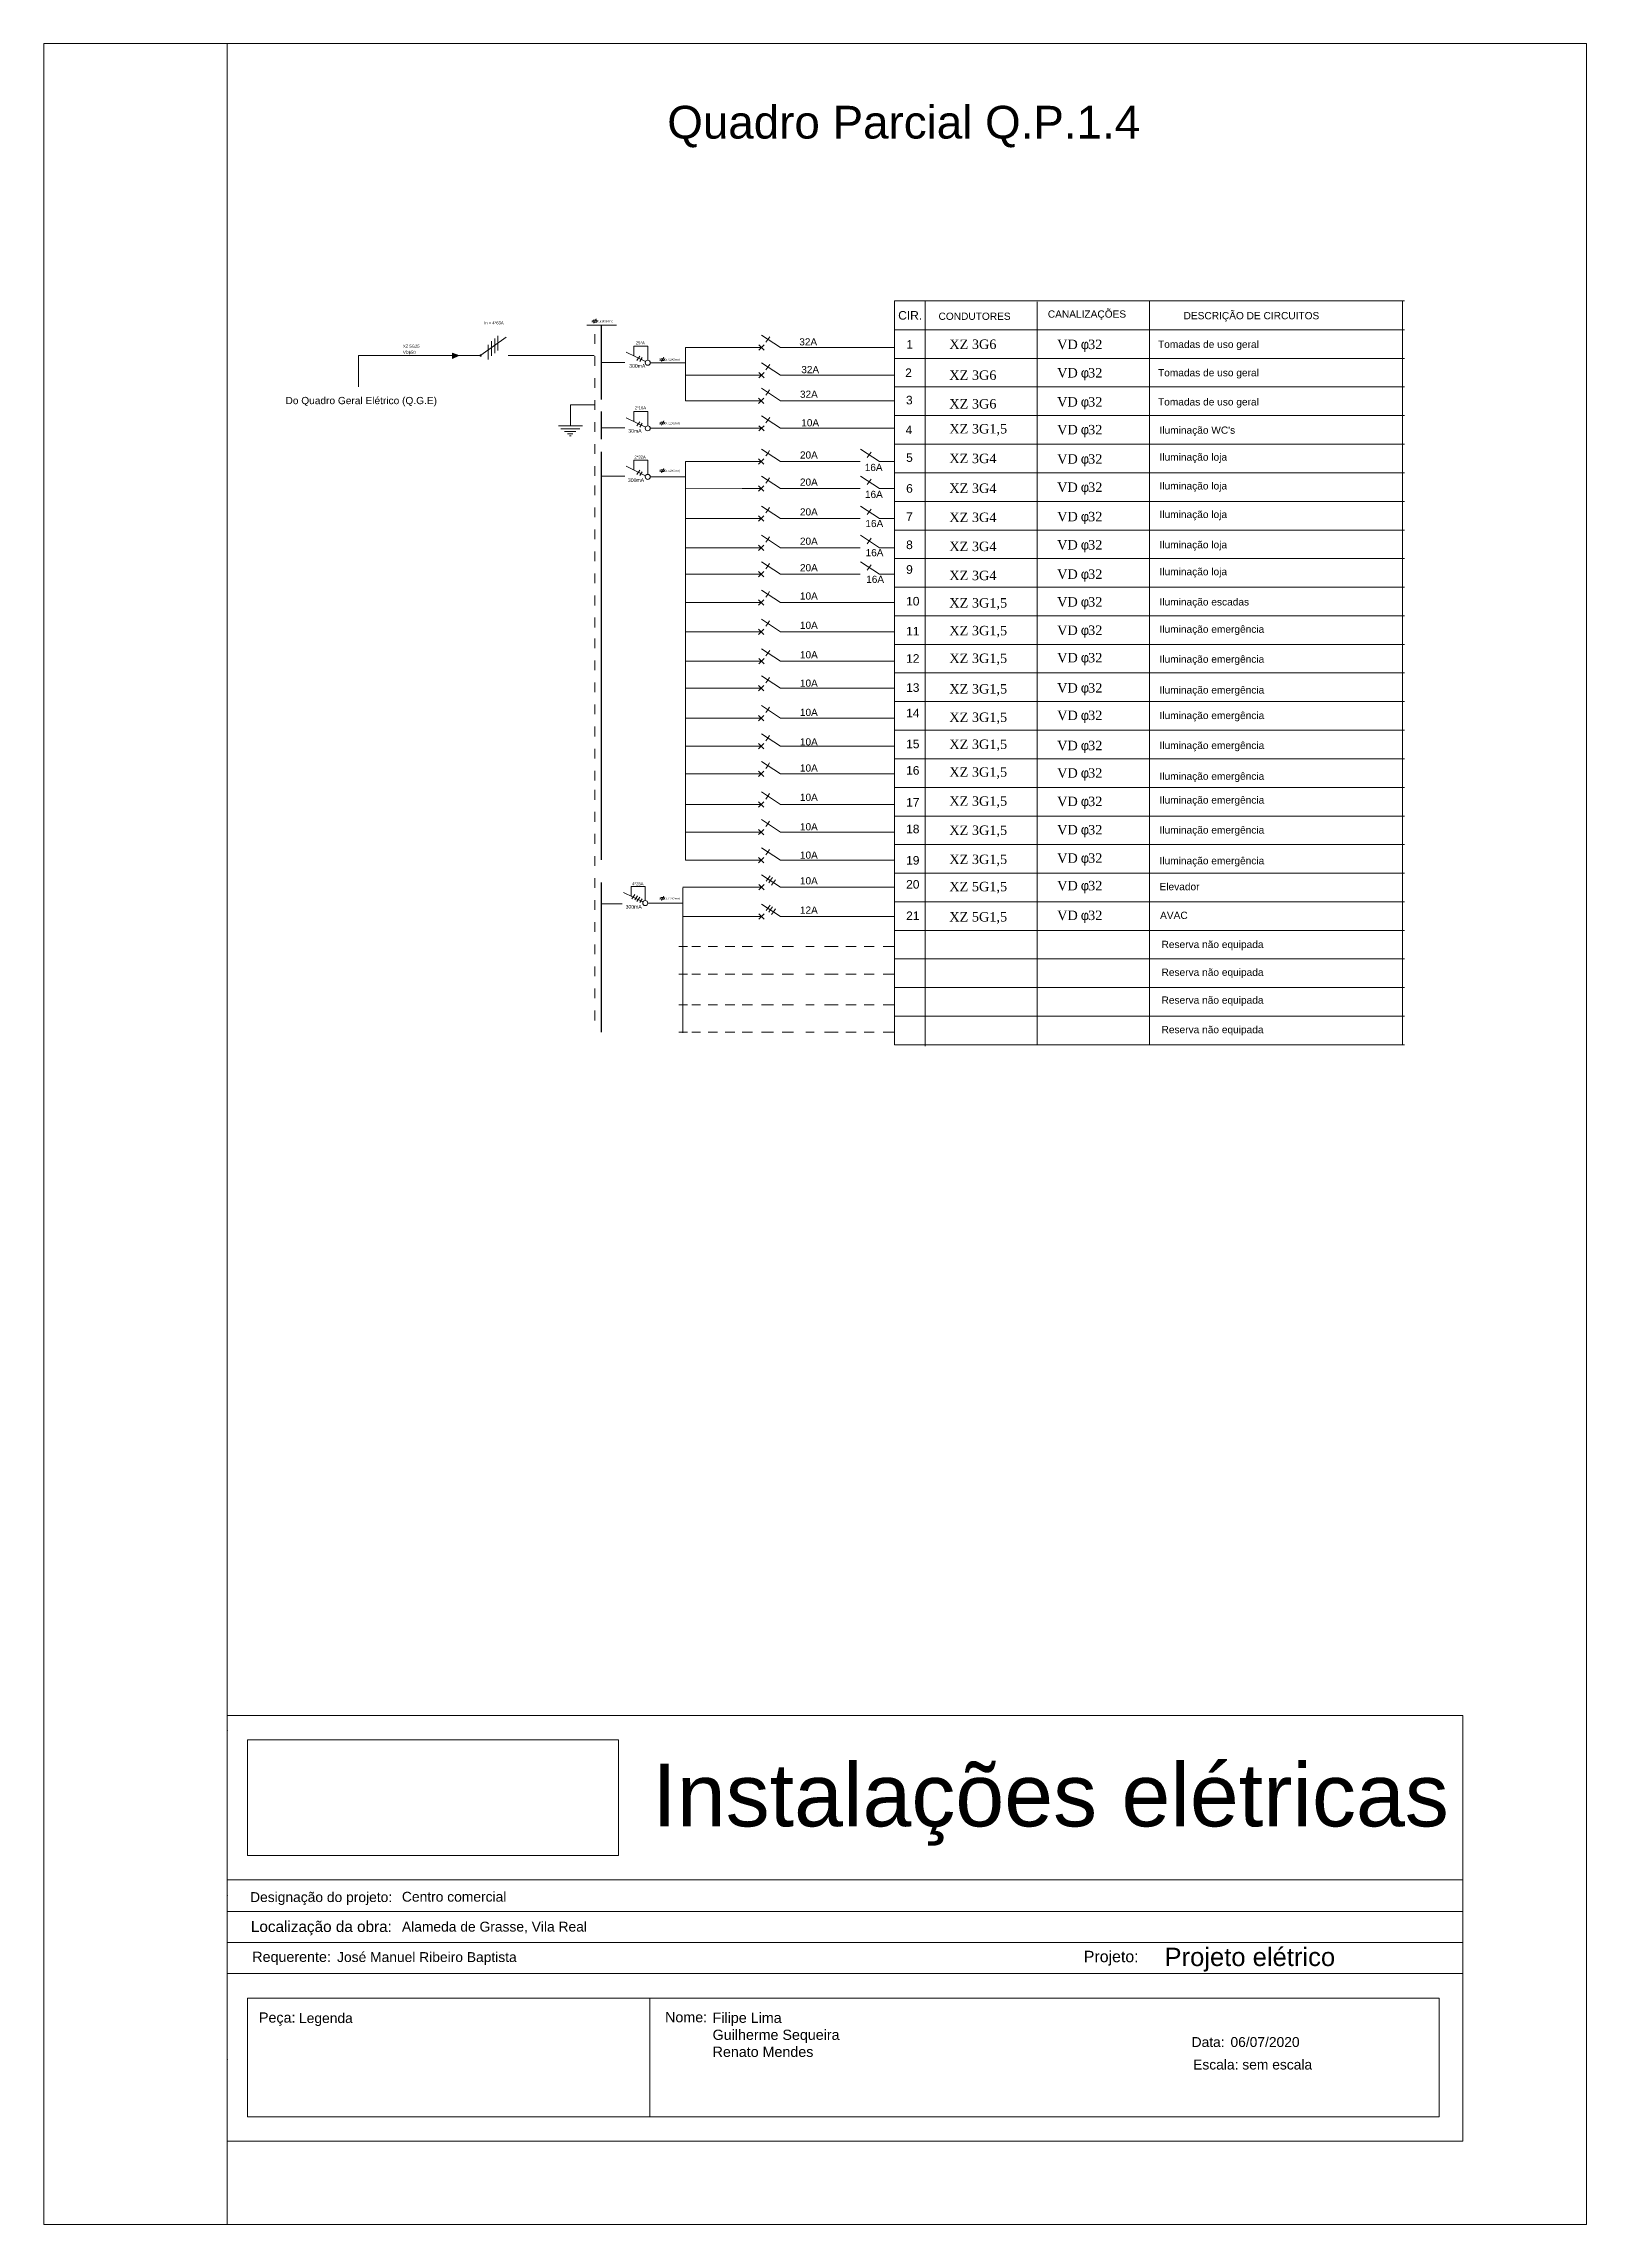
# Model space of a CAD drawing. Extents: x -17539 to 1421, y -3169 to 802964.
# Drawn here: x 676.47 to 697.47, y 347.31 to 377.01 of the extents above; entities that cross this region are included whole.
import ezdxf
from ezdxf.enums import TextEntityAlignment as Align

# ---------------------------------------------------------------- set-up
doc = ezdxf.new("R2010")
doc.units = 0
doc.header["$LTSCALE"] = 25
doc.header["$MEASUREMENT"] = 0
doc.linetypes.add('TRACO_PONTO', pattern=[500, 300, -100, 0.1, -99.9])
doc.layers.get('0').update_dxf_attribs({"lineweight": 9})
doc.styles.add('MtXpl_Symbol', font='symbol.ttf')
doc.styles.add('MtXpl_Times_New_Roma', font='times.ttf')
doc.styles.add('ROMANS', font='arial.ttf')
doc.styles.get("Standard").update_dxf_attribs({"font": 'arial.ttf'})

msp = doc.modelspace()

# ---------------------------------------------------------------- texts
for s, height, style, p in [('CIR.', 0.1168, 'ROMANS', (688.1, 373.25)), ('CONDUTORES', 0.0988, 'ROMANS', (688.649, 373.247)), ('CANALIZAÇÕES', 0.09875, 'ROMANS', (690.137, 373.277)), ('DESCRIÇÃO DE CIRCUITOS', 0.09875, 'ROMANS', (691.985, 373.255)), ('In = 4*63A ', 0.04037, 'ROMANS', (682.464, 373.186)), (' VDϕ50', 0.0404, 'ROMANS', (681.343, 372.785)), (' XZ 5G25', 0.0404, 'ROMANS', (681.343, 372.868)), ('25*A', 0.0404, 'ROMANS', (684.528, 372.914)), ('32A', 0.0974, 'ROMANS', (686.754, 372.899)), ('1', 0.117, 'ROMANS', (688.211, 372.854)), ('XZ 3G6', 0.1285, 'MtXpl_Times_New_Roma', (688.796, 372.851)), ('VD ', 0.1285, 'MtXpl_Times_New_Roma', (690.264, 372.849)), ('f', 0.129, 'MtXpl_Symbol', (690.586, 372.849)), ('32', 0.1285, 'MtXpl_Times_New_Roma', (690.685, 372.849)), ('Tomadas de uso geral', 0.09875, 'ROMANS', (691.637, 372.865)), ('32A', 0.0974, 'ROMANS', (686.781, 372.521)), ('2', 0.117, 'ROMANS', (688.195, 372.468)), ('XZ 3G6', 0.1285, 'MtXpl_Times_New_Roma', (688.796, 372.43)), ('VD ', 0.1285, 'MtXpl_Times_New_Roma', (690.264, 372.462)), ('f', 0.129, 'MtXpl_Symbol', (690.586, 372.462)), ('32', 0.1285, 'MtXpl_Times_New_Roma', (690.685, 372.462)), ('Tomadas de uso geral', 0.09875, 'ROMANS', (691.637, 372.478)), ('Do Quadro Geral Elétrico (Q.G.E)', 0.09875, 'ROMANS', (679.76, 372.099)), ('32A', 0.0974, 'ROMANS', (686.763, 372.186)), ('3', 0.117, 'ROMANS', (688.206, 372.096)), ('XZ 3G6', 0.1285, 'MtXpl_Times_New_Roma', (688.796, 372.039)), ('VD ', 0.1285, 'MtXpl_Times_New_Roma', (690.264, 372.066)), ('f', 0.129, 'MtXpl_Symbol', (690.586, 372.066)), ('32', 0.1285, 'MtXpl_Times_New_Roma', (690.685, 372.066)), ('Tomadas de uso geral', 0.09875, 'ROMANS', (691.637, 372.081)), ('2*10A', 0.0404, 'ROMANS', (684.514, 372.029)), ('10A', 0.0974, 'ROMANS', (686.781, 371.797)), ('4', 0.117, 'ROMANS', (688.201, 371.691)), ('XZ 3G1,5', 0.1285, 'MtXpl_Times_New_Roma', (688.796, 371.7)), ('VD ', 0.1285, 'MtXpl_Times_New_Roma', (690.264, 371.688)), ('f', 0.129, 'MtXpl_Symbol', (690.586, 371.688)), ('32', 0.1285, 'MtXpl_Times_New_Roma', (690.685, 371.688)), ("Iluminação WC's", 0.09875, 'ROMANS', (691.657, 371.696)), ('2*32A', 0.0404, 'ROMANS', (684.51, 371.358)), ('20A', 0.0974, 'ROMANS', (686.763, 371.358)), ('16A', 0.0974, 'ROMANS', (687.645, 371.189)), ('5', 0.117, 'ROMANS', (688.208, 371.313)), ('XZ 3G4', 0.1285, 'MtXpl_Times_New_Roma', (688.796, 371.296)), ('VD ', 0.1285, 'MtXpl_Times_New_Roma', (690.264, 371.289)), ('f', 0.129, 'MtXpl_Symbol', (690.586, 371.289)), ('32', 0.1285, 'MtXpl_Times_New_Roma', (690.685, 371.289)), ('Iluminação loja', 0.09875, 'ROMANS', (691.657, 371.329)), ('20A', 0.0974, 'ROMANS', (686.763, 370.989)), ('6', 0.117, 'ROMANS', (688.208, 370.893)), ('XZ 3G4', 0.1285, 'MtXpl_Times_New_Roma', (688.796, 370.89)), ('VD ', 0.1285, 'MtXpl_Times_New_Roma', (690.264, 370.904)), ('f', 0.129, 'MtXpl_Symbol', (690.586, 370.904)), ('32', 0.1285, 'MtXpl_Times_New_Roma', (690.685, 370.904)), ('Iluminação loja', 0.09875, 'ROMANS', (691.657, 370.937)), ('20A', 0.0974, 'ROMANS', (686.763, 370.583)), ('16A', 0.0974, 'ROMANS', (687.648, 370.822)), ('16A', 0.0974, 'ROMANS', (687.654, 370.425)), ('7', 0.117, 'ROMANS', (688.208, 370.509)), ('XZ 3G4', 0.1285, 'MtXpl_Times_New_Roma', (688.796, 370.494)), ('VD ', 0.1285, 'MtXpl_Times_New_Roma', (690.264, 370.504)), ('f', 0.129, 'MtXpl_Symbol', (690.586, 370.504)), ('32', 0.1285, 'MtXpl_Times_New_Roma', (690.685, 370.504)), ('Iluminação loja', 0.09875, 'ROMANS', (691.657, 370.548)), ('20A', 0.0974, 'ROMANS', (686.763, 370.184)), ('16A', 0.0974, 'ROMANS', (687.657, 370.028)), ('8', 0.117, 'ROMANS', (688.208, 370.125)), ('XZ 3G4', 0.1285, 'MtXpl_Times_New_Roma', (688.796, 370.098)), ('VD ', 0.1285, 'MtXpl_Times_New_Roma', (690.264, 370.119)), ('f', 0.129, 'MtXpl_Symbol', (690.586, 370.119)), ('32', 0.1285, 'MtXpl_Times_New_Roma', (690.685, 370.119)), ('Iluminação loja', 0.09875, 'ROMANS', (691.657, 370.136)), ('20A', 0.0974, 'ROMANS', (686.763, 369.823)), ('9', 0.117, 'ROMANS', (688.208, 369.789)), ('XZ 3G4', 0.1285, 'MtXpl_Times_New_Roma', (688.796, 369.702)), ('VD ', 0.1285, 'MtXpl_Times_New_Roma', (690.264, 369.72)), ('f', 0.129, 'MtXpl_Symbol', (690.586, 369.72)), ('32', 0.1285, 'MtXpl_Times_New_Roma', (690.685, 369.72)), ('Iluminação loja', 0.09875, 'ROMANS', (691.657, 369.769)), ('10A', 0.0974, 'ROMANS', (686.763, 369.438)), ('16A', 0.0974, 'ROMANS', (687.665, 369.665)), ('10', 0.1168, 'ROMANS', (688.208, 369.357)), ('VD ', 0.1285, 'MtXpl_Times_New_Roma', (690.264, 369.342)), ('32', 0.1285, 'MtXpl_Times_New_Roma', (690.685, 369.342)), ('XZ 3G1,5', 0.1285, 'MtXpl_Times_New_Roma', (688.796, 369.329)), ('f', 0.129, 'MtXpl_Symbol', (690.586, 369.342)), ('Iluminação escadas', 0.09875, 'ROMANS', (691.657, 369.357)), ('10A', 0.0974, 'ROMANS', (686.763, 369.039)), ('11', 0.1168, 'ROMANS', (688.208, 368.949)), ('XZ 3G1,5', 0.1285, 'MtXpl_Times_New_Roma', (688.796, 368.951)), ('VD ', 0.1285, 'MtXpl_Times_New_Roma', (690.264, 368.956)), ('f', 0.129, 'MtXpl_Symbol', (690.586, 368.956)), ('32', 0.1285, 'MtXpl_Times_New_Roma', (690.685, 368.956)), ('Iluminação emergência', 0.09875, 'ROMANS', (691.657, 368.985)), ('10A', 0.0974, 'ROMANS', (686.763, 368.638)), ('12', 0.1168, 'ROMANS', (688.208, 368.577)), ('XZ 3G1,5', 0.1285, 'MtXpl_Times_New_Roma', (688.796, 368.574)), ('VD ', 0.1285, 'MtXpl_Times_New_Roma', (690.264, 368.582)), ('f', 0.129, 'MtXpl_Symbol', (690.586, 368.582)), ('32', 0.1285, 'MtXpl_Times_New_Roma', (690.685, 368.582)), ('Iluminação emergência', 0.09875, 'ROMANS', (691.657, 368.577)), ('10A', 0.0974, 'ROMANS', (686.763, 368.251)), ('13', 0.1168, 'ROMANS', (688.208, 368.181)), ('XZ 3G1,5', 0.1285, 'MtXpl_Times_New_Roma', (688.796, 368.158)), ('VD ', 0.1285, 'MtXpl_Times_New_Roma', (690.264, 368.171)), ('32', 0.1285, 'MtXpl_Times_New_Roma', (690.685, 368.171)), ('f', 0.129, 'MtXpl_Symbol', (690.586, 368.171)), ('Iluminação emergência', 0.09875, 'ROMANS', (691.657, 368.158)), ('10A', 0.0974, 'ROMANS', (686.763, 367.853)), ('14', 0.1168, 'ROMANS', (688.208, 367.833)), ('XZ 3G1,5', 0.1285, 'MtXpl_Times_New_Roma', (688.796, 367.771)), ('VD ', 0.1285, 'MtXpl_Times_New_Roma', (690.264, 367.797)), ('f', 0.129, 'MtXpl_Symbol', (690.586, 367.797)), ('32', 0.1285, 'MtXpl_Times_New_Roma', (690.685, 367.797)), ('Iluminação emergência', 0.09875, 'ROMANS', (691.657, 367.81)), ('10A', 0.0974, 'ROMANS', (686.763, 367.451)), ('15', 0.1168, 'ROMANS', (688.208, 367.413)), ('XZ 3G1,5', 0.1285, 'MtXpl_Times_New_Roma', (688.796, 367.403)), ('VD ', 0.1285, 'MtXpl_Times_New_Roma', (690.264, 367.386)), ('f', 0.129, 'MtXpl_Symbol', (690.586, 367.386)), ('32', 0.1285, 'MtXpl_Times_New_Roma', (690.685, 367.386)), ('Iluminação emergência', 0.09875, 'ROMANS', (691.657, 367.402)), ('10A', 0.0974, 'ROMANS', (686.763, 367.095)), ('16', 0.1168, 'ROMANS', (688.208, 367.053)), ('XZ 3G1,5', 0.1285, 'MtXpl_Times_New_Roma', (688.796, 367.025)), ('VD ', 0.1285, 'MtXpl_Times_New_Roma', (690.264, 367.012)), ('f', 0.129, 'MtXpl_Symbol', (690.586, 367.012)), ('32', 0.1285, 'MtXpl_Times_New_Roma', (690.685, 367.012)), ('Iluminação emergência', 0.09875, 'ROMANS', (691.657, 366.983)), ('10A', 0.0974, 'ROMANS', (686.763, 366.696)), ('17', 0.1168, 'ROMANS', (688.208, 366.617)), ('XZ 3G1,5', 0.1285, 'MtXpl_Times_New_Roma', (688.796, 366.629)), ('VD ', 0.1285, 'MtXpl_Times_New_Roma', (690.264, 366.625)), ('f', 0.129, 'MtXpl_Symbol', (690.586, 366.625)), ('32', 0.1285, 'MtXpl_Times_New_Roma', (690.685, 366.625)), ('Iluminação emergência', 0.09875, 'ROMANS', (691.657, 366.659)), ('10A', 0.0974, 'ROMANS', (686.763, 366.295)), ('18', 0.1168, 'ROMANS', (688.208, 366.255)), ('XZ 3G1,5', 0.1285, 'MtXpl_Times_New_Roma', (688.796, 366.232)), ('VD ', 0.1285, 'MtXpl_Times_New_Roma', (690.264, 366.239)), ('f', 0.129, 'MtXpl_Symbol', (690.586, 366.239)), ('32', 0.1285, 'MtXpl_Times_New_Roma', (690.685, 366.239)), ('Iluminação emergência', 0.09875, 'ROMANS', (691.657, 366.251)), ('10A', 0.0974, 'ROMANS', (686.763, 365.909)), ('19', 0.1168, 'ROMANS', (688.208, 365.828)), ('XZ 3G1,5', 0.1285, 'MtXpl_Times_New_Roma', (688.796, 365.836)), ('VD ', 0.1285, 'MtXpl_Times_New_Roma', (690.264, 365.853)), ('f', 0.129, 'MtXpl_Symbol', (690.586, 365.853)), ('32', 0.1285, 'MtXpl_Times_New_Roma', (690.685, 365.853)), ('Iluminação emergência', 0.09875, 'ROMANS', (691.657, 365.832)), ('10A', 0.0974, 'ROMANS', (686.763, 365.559)), ('20', 0.1168, 'ROMANS', (688.208, 365.501)), ('32', 0.1285, 'MtXpl_Times_New_Roma', (690.685, 365.478)), ('4*25A', 0.0404, 'ROMANS', (684.479, 365.548)), ('XZ 5G1,5', 0.1285, 'MtXpl_Times_New_Roma', (688.796, 365.465)), ('VD ', 0.1285, 'MtXpl_Times_New_Roma', (690.264, 365.478)), ('f', 0.129, 'MtXpl_Symbol', (690.586, 365.478)), ('Elevador', 0.0988, 'ROMANS', (691.657, 365.479)), ('12A', 0.0974, 'ROMANS', (686.763, 365.16)), ('21', 0.1168, 'ROMANS', (688.208, 365.073)), ('XZ 5G1,5', 0.1285, 'MtXpl_Times_New_Roma', (688.796, 365.053)), ('VD ', 0.1285, 'MtXpl_Times_New_Roma', (690.264, 365.073)), ('f', 0.129, 'MtXpl_Symbol', (690.586, 365.073)), ('32', 0.1285, 'MtXpl_Times_New_Roma', (690.685, 365.073)), ('AVAC', 0.0988, 'ROMANS', (691.665, 365.088)), ('Reserva não equipada', 0.09875, 'ROMANS', (691.685, 364.692)), ('Reserva não equipada', 0.09875, 'ROMANS', (691.685, 364.313)), ('Reserva não equipada', 0.09875, 'ROMANS', (691.685, 363.934)), ('Reserva não equipada', 0.09875, 'ROMANS', (691.685, 363.532))]:
    msp.add_text(s, height=height, dxfattribs=dict(style=style)).set_placement(p)
at = {"style": 'ROMANS'}
for s, p in [('5      Cu(15X5mm)', (684.068, 373.228)), ('3      Cu(12X2mm)', (684.987, 372.705)), ('3      Cu(12X2mm)', (684.987, 371.839)), ('3      Cu(12X2mm)', (684.987, 371.192)), ('5      Cu(12X2mm)', (684.987, 365.367))]:
    msp.add_text(s, height=0.02538, dxfattribs=at).set_placement(p, align=Align.MIDDLE_CENTER)
at = {"attachment_point": 1}
for s, width, gutter_width, heights, insert, char_height in [('Quadro Parcial Q.P.1.4', 7.18653, 2.229, [1.009], (684.957, 376.162), 0.44575), ('Filipe Lima\\PGuilherme Sequeira\\PRenato Mendes', 1.91251, 0.695, [1.016], (685.574, 350.193), 0.13907)]:
    msp.add_mtext_dynamic_manual_height_columns(s, width=width, gutter_width=gutter_width, heights=heights, dxfattribs=dict(at, insert=insert, char_height=char_height))
for s, insert, char_height, width in [('300mA', (684.439, 372.645), 0.0496, 0.08125), ('30mA', (684.426, 371.76), 0.0496, 0.08125), ('300mA', (684.421, 371.09), 0.0496, 0.08125), ('300mA', (684.39, 365.279), 0.0496, 0.08125), ('Instalações elétricas', (684.754, 353.586), 0.85663, 10.8783), ('Designação do projeto:', (679.278, 351.834), 0.1346, 2.08364), ('Centro comercial', (681.345, 351.839), 0.1346, 2.08364), ('Localização da obra:', (679.289, 351.44), 0.14887, 2.30464), ('Alameda de Grasse, Vila Real', (681.345, 351.431), 0.1346, 2.83899), ('Projeto elétrico', (691.725, 351.077), 0.24933, 3.85974), ('Requerente:', (679.308, 351.023), 0.13907, 2.15283), ('José Manuel Ribeiro Baptista', (680.462, 351.017), 0.1346, 2.83899), ('Projeto:', (690.627, 351.035), 0.1549, 2.39854), ('Peça:', (679.399, 350.196), 0.1391, 2.15283), ('Legenda', (679.944, 350.186), 0.1346, 2.83899), ('Nome:', (684.927, 350.201), 0.1391, 0.56614), ('06/07/2020', (692.623, 349.86), 0.1346, 2.08364), ('Data:', (692.094, 349.86), 0.1346, 2.08364), ('Escala:', (692.115, 349.553), 0.1346, 2.08364), ('sem escala', (692.784, 349.553), 0.1346, 2.08364)]:
    msp.add_mtext(s, dxfattribs=dict(at, insert=insert, char_height=char_height, width=width))

# ---------------------------------------------------------------- hatches: boundary and pattern name
h = msp.add_hatch(color=256)
h.dxf.hatch_style = 1
h.paths.add_polyline_path([(682.118, 372.76), (682.033, 372.794), (682.033, 372.723)])

# ---------------------------------------------------------------- linework, layer by layer
for p, q in [((676.468, 377.009), (676.468, 347.309)), ((676.468, 377.009), (697.468, 377.009)), ((678.968, 377.009), (678.968, 347.309)), ((697.468, 377.009), (697.468, 347.309)), ((697.468, 377.009), (697.468, 376.528)), ((688.049, 373.504), (694.99, 373.504)), ((688.049, 373.504), (688.049, 371.164)), ((688.469, 373.505), (688.469, 371.164)), ((689.991, 373.494), (689.991, 371.164)), ((691.52, 373.504), (691.52, 371.164)), ((694.965, 373.504), (694.965, 371.164)), ((683.861, 373.174), (684.265, 373.174)), ((683.997, 373.241), (683.949, 373.241)), ((683.949, 373.217), (683.949, 373.241)), ((683.949, 373.217), (683.997, 373.217)), ((683.959, 373.202), (683.99, 373.261)), ((683.97, 373.054), (683.97, 372.921)), ((683.997, 373.217), (683.997, 373.241)), ((686.499, 372.869), (686.241, 373.038)), ((688.049, 373.113), (694.99, 373.113)), ((688.269, 373.113), (694.99, 373.113)), ((682.033, 372.76), (680.753, 372.76)), ((680.753, 372.76), (680.753, 372.335)), ((682.033, 372.794), (682.033, 372.723)), ((682.033, 372.794), (682.118, 372.76)), ((682.033, 372.723), (682.118, 372.76)), ((682.275, 372.76), (682.118, 372.76)), ((682.419, 372.766), (682.763, 373.01)), ((682.518, 372.906), (682.518, 372.707)), ((682.564, 372.955), (682.564, 372.757)), ((682.608, 372.992), (682.608, 372.794)), ((682.648, 373.029), (682.648, 372.831)), ((683.97, 372.754), (683.97, 372.621)), ((684.661, 372.678), (684.396, 372.808)), ((684.5, 372.757), (684.5, 372.89)), ((684.5, 372.89), (684.69, 372.89)), ((684.582, 372.752), (684.541, 372.695)), ((684.69, 372.89), (684.69, 372.697)), ((684.878, 372.679), (684.909, 372.738)), ((685.203, 372.869), (685.98, 372.869)), ((685.203, 372.869), (685.203, 372.145)), ((685.98, 372.869), (686.238, 372.869)), ((686.238, 372.869), (686.202, 372.905)), ((686.238, 372.869), (686.202, 372.833)), ((686.215, 372.845), (686.215, 372.845)), ((686.215, 372.845), (686.215, 372.845)), ((686.215, 372.845), (686.215, 372.845)), ((686.215, 372.845), (686.215, 372.845)), ((686.238, 372.869), (686.274, 372.905)), ((686.238, 372.869), (686.274, 372.833)), ((686.326, 372.98), (686.3, 372.943)), ((686.326, 372.98), (686.352, 373.016)), ((686.499, 372.869), (686.742, 372.869)), ((688.05, 372.869), (686.741, 372.869)), ((683.97, 372.454), (683.97, 372.321)), ((684.056, 372.666), (684.378, 372.666)), ((684.616, 372.734), (684.581, 372.68)), ((684.726, 372.663), (685.203, 372.663)), ((684.916, 372.718), (684.868, 372.718)), ((684.868, 372.694), (684.868, 372.718)), ((684.868, 372.694), (684.916, 372.695)), ((684.916, 372.695), (684.916, 372.718)), ((685.203, 372.493), (685.98, 372.493)), ((685.98, 372.494), (686.238, 372.494)), ((686.238, 372.494), (686.202, 372.53)), ((686.238, 372.494), (686.202, 372.458)), ((686.215, 372.47), (686.215, 372.47)), ((686.215, 372.47), (686.215, 372.47)), ((686.215, 372.47), (686.215, 372.47)), ((686.215, 372.47), (686.215, 372.47)), ((686.238, 372.494), (686.274, 372.53)), ((686.238, 372.494), (686.274, 372.458)), ((686.499, 372.494), (686.241, 372.663)), ((686.326, 372.604), (686.3, 372.568)), ((686.326, 372.604), (686.352, 372.641)), ((686.499, 372.494), (686.742, 372.494)), ((688.05, 372.494), (686.741, 372.494)), ((688.049, 372.723), (694.991, 372.723)), ((683.97, 372.154), (683.97, 372.021)), ((685.203, 372.145), (685.98, 372.146)), ((685.978, 372.146), (686.236, 372.146)), ((686.236, 372.146), (686.2, 372.182)), ((686.236, 372.146), (686.2, 372.11)), ((686.236, 372.146), (686.272, 372.182)), ((686.236, 372.146), (686.272, 372.11)), ((686.497, 372.146), (686.24, 372.315)), ((686.324, 372.257), (686.298, 372.22)), ((686.324, 372.257), (686.35, 372.294)), ((686.497, 372.146), (686.741, 372.146)), ((688.05, 372.146), (686.741, 372.146)), ((688.049, 372.334), (694.991, 372.334)), ((683.638, 371.804), (683.638, 372.088)), ((683.97, 372.088), (683.638, 372.088)), ((683.97, 371.854), (683.97, 371.721)), ((684.661, 371.785), (684.396, 371.915)), ((684.5, 371.864), (684.5, 371.997)), ((684.5, 371.997), (684.69, 371.997)), ((684.582, 371.859), (684.541, 371.802)), ((684.69, 371.997), (684.69, 371.804)), ((684.916, 371.852), (684.868, 371.852)), ((684.868, 371.828), (684.868, 371.852)), ((684.878, 371.813), (684.909, 371.872)), ((684.916, 371.829), (684.916, 371.852)), ((686.213, 372.123), (686.213, 372.123)), ((686.213, 372.123), (686.213, 372.123)), ((686.213, 372.123), (686.213, 372.123)), ((686.213, 372.123), (686.213, 372.123)), ((686.499, 371.77), (686.241, 371.94)), ((686.326, 371.881), (686.3, 371.845)), ((686.326, 371.881), (686.352, 371.918)), ((688.049, 371.944), (694.991, 371.944)), ((683.474, 371.804), (683.802, 371.804)), ((683.509, 371.761), (683.765, 371.761)), ((683.557, 371.727), (683.714, 371.727)), ((683.6, 371.697), (683.67, 371.697)), ((683.624, 371.669), (683.648, 371.669)), ((683.97, 371.554), (683.97, 371.421)), ((684.058, 371.778), (684.378, 371.778)), ((684.616, 371.841), (684.581, 371.787)), ((684.726, 371.77), (685.203, 371.77)), ((684.868, 371.828), (684.916, 371.829)), ((685.203, 371.77), (685.98, 371.77)), ((685.98, 371.77), (686.238, 371.77)), ((686.238, 371.77), (686.202, 371.806)), ((686.238, 371.77), (686.202, 371.735)), ((686.215, 371.747), (686.215, 371.747)), ((686.215, 371.747), (686.215, 371.747)), ((686.215, 371.747), (686.215, 371.747)), ((686.215, 371.747), (686.215, 371.747)), ((686.238, 371.77), (686.274, 371.806)), ((686.238, 371.77), (686.274, 371.734)), ((686.499, 371.77), (686.742, 371.77)), ((688.05, 371.77), (686.741, 371.77)), ((688.049, 371.553), (694.991, 371.553)), ((683.97, 371.254), (683.97, 371.121)), ((684.661, 371.124), (684.396, 371.254)), ((684.5, 371.203), (684.5, 371.336)), ((684.5, 371.336), (684.69, 371.336)), ((684.69, 371.336), (684.69, 371.143)), ((685.203, 371.318), (685.98, 371.318)), ((685.203, 371.318), (685.203, 365.887)), ((685.978, 371.319), (686.236, 371.319)), ((686.236, 371.319), (686.2, 371.355)), ((686.236, 371.319), (686.2, 371.283)), ((686.213, 371.295), (686.213, 371.295)), ((686.213, 371.295), (686.213, 371.295)), ((686.213, 371.295), (686.213, 371.295)), ((686.213, 371.295), (686.213, 371.295)), ((686.236, 371.319), (686.272, 371.355)), ((686.236, 371.319), (686.272, 371.283)), ((686.497, 371.319), (686.24, 371.488)), ((686.324, 371.429), (686.298, 371.393)), ((686.324, 371.429), (686.35, 371.466)), ((686.497, 371.319), (686.741, 371.319)), ((687.583, 371.319), (686.741, 371.319)), ((687.844, 371.319), (687.587, 371.488)), ((687.703, 371.41), (687.678, 371.373)), ((687.703, 371.41), (687.73, 371.447)), ((687.844, 371.319), (688.051, 371.319)), ((683.97, 370.992), (683.97, 370.859)), ((684.058, 371.117), (684.378, 371.117)), ((684.582, 371.198), (684.541, 371.141)), ((684.616, 371.179), (684.581, 371.126)), ((684.726, 371.109), (685.203, 371.109)), ((684.916, 371.205), (684.868, 371.205)), ((684.868, 371.181), (684.868, 371.205)), ((684.868, 371.181), (684.916, 371.182)), ((684.878, 371.166), (684.909, 371.225)), ((684.916, 371.182), (684.916, 371.206)), ((686.236, 370.949), (686.2, 370.985)), ((686.236, 370.949), (686.272, 370.985)), ((686.497, 370.949), (686.24, 371.118)), ((686.324, 371.06), (686.298, 371.023)), ((686.324, 371.06), (686.35, 371.096)), ((687.844, 370.949), (687.587, 371.118)), ((687.703, 371.04), (687.678, 371.003)), ((687.703, 371.04), (687.73, 371.077)), ((688.049, 371.164), (694.991, 371.164)), ((688.049, 371.164), (688.049, 370.774)), ((688.469, 371.164), (688.469, 370.756)), ((689.991, 371.164), (689.991, 370.774)), ((691.52, 371.164), (691.52, 370.774)), ((694.965, 371.164), (694.965, 370.774)), ((683.97, 370.692), (683.97, 370.559)), ((685.203, 370.948), (685.98, 370.949)), ((685.978, 370.949), (686.236, 370.949)), ((686.236, 370.949), (686.2, 370.913)), ((686.213, 370.926), (686.213, 370.926)), ((686.213, 370.926), (686.213, 370.926)), ((686.213, 370.926), (686.213, 370.926)), ((686.213, 370.926), (686.213, 370.926)), ((686.236, 370.949), (686.272, 370.913)), ((686.497, 370.543), (686.24, 370.712)), ((686.324, 370.654), (686.35, 370.69)), ((686.497, 370.949), (686.741, 370.949)), ((687.583, 370.949), (686.741, 370.949)), ((687.844, 370.543), (687.587, 370.712)), ((687.703, 370.634), (687.73, 370.671)), ((687.844, 370.949), (688.049, 370.949)), ((688.049, 370.774), (694.991, 370.774)), ((688.049, 370.774), (688.049, 370.385)), ((688.469, 370.774), (688.469, 370.367)), ((689.991, 370.774), (689.991, 370.385)), ((691.52, 370.774), (691.52, 370.385)), ((694.965, 370.774), (694.965, 370.385)), ((683.97, 370.392), (683.97, 370.259)), ((685.203, 370.542), (685.98, 370.542)), ((685.978, 370.543), (686.236, 370.543)), ((686.236, 370.543), (686.2, 370.579)), ((686.236, 370.543), (686.2, 370.507)), ((686.213, 370.519), (686.213, 370.519)), ((686.213, 370.519), (686.213, 370.519)), ((686.213, 370.519), (686.213, 370.519)), ((686.213, 370.519), (686.213, 370.519)), ((686.236, 370.543), (686.272, 370.579)), ((686.236, 370.543), (686.272, 370.507)), ((686.324, 370.654), (686.298, 370.617)), ((686.497, 370.543), (686.741, 370.543)), ((687.583, 370.543), (686.741, 370.543)), ((687.703, 370.634), (687.678, 370.597)), ((687.844, 370.543), (688.049, 370.543)), ((688.049, 370.385), (694.991, 370.385)), ((688.049, 370.385), (688.049, 369.996)), ((688.469, 370.385), (688.469, 369.977)), ((689.991, 370.385), (689.991, 369.996)), ((691.519, 370.385), (691.519, 369.996)), ((694.964, 370.385), (694.964, 369.996)), ((683.97, 370.092), (683.97, 369.959)), ((685.203, 370.144), (685.98, 370.144)), ((685.978, 370.144), (686.236, 370.144)), ((686.236, 370.144), (686.2, 370.18)), ((686.236, 370.144), (686.2, 370.108)), ((686.213, 370.121), (686.213, 370.121)), ((686.213, 370.121), (686.213, 370.121)), ((686.213, 370.121), (686.213, 370.121)), ((686.213, 370.121), (686.213, 370.121)), ((686.236, 370.144), (686.272, 370.18)), ((686.236, 370.144), (686.272, 370.108)), ((686.497, 370.144), (686.24, 370.314)), ((686.324, 370.255), (686.298, 370.218)), ((686.324, 370.255), (686.35, 370.292)), ((686.497, 370.144), (686.741, 370.144)), ((687.583, 370.144), (686.741, 370.144)), ((687.844, 370.144), (687.587, 370.314)), ((687.703, 370.235), (687.678, 370.199)), ((687.703, 370.235), (687.73, 370.272)), ((687.844, 370.144), (688.049, 370.144)), ((683.97, 369.792), (683.97, 369.659)), ((685.203, 369.783), (685.98, 369.783)), ((685.978, 369.783), (686.236, 369.783)), ((686.236, 369.783), (686.2, 369.82)), ((686.236, 369.783), (686.2, 369.748)), ((686.236, 369.783), (686.272, 369.82)), ((686.236, 369.783), (686.272, 369.747)), ((686.497, 369.783), (686.24, 369.953)), ((686.324, 369.894), (686.298, 369.858)), ((686.324, 369.894), (686.35, 369.931)), ((686.497, 369.783), (686.741, 369.783)), ((687.583, 369.783), (686.741, 369.783)), ((687.844, 369.783), (687.587, 369.953)), ((687.703, 369.875), (687.678, 369.838)), ((687.703, 369.875), (687.73, 369.911)), ((687.844, 369.783), (688.047, 369.783)), ((688.049, 369.996), (694.991, 369.996)), ((688.049, 369.996), (688.049, 369.606)), ((688.469, 369.996), (688.469, 369.588)), ((689.991, 369.996), (689.991, 369.606)), ((691.519, 369.996), (691.519, 369.606)), ((694.964, 369.996), (694.964, 369.606)), ((683.97, 369.492), (683.97, 369.359)), ((686.213, 369.76), (686.213, 369.76)), ((686.213, 369.76), (686.213, 369.76)), ((686.213, 369.76), (686.213, 369.76)), ((686.213, 369.76), (686.213, 369.76)), ((686.497, 369.398), (686.24, 369.568)), ((686.324, 369.509), (686.298, 369.472)), ((686.324, 369.509), (686.35, 369.546)), ((688.049, 369.606), (694.991, 369.606)), ((688.049, 369.606), (688.049, 369.217)), ((688.469, 369.606), (688.469, 369.198)), ((689.991, 369.606), (689.991, 369.217)), ((691.519, 369.606), (691.519, 369.217)), ((694.964, 369.606), (694.964, 369.217)), ((683.97, 369.192), (683.97, 369.059)), ((685.203, 369.398), (685.98, 369.398)), ((685.978, 369.398), (686.236, 369.398)), ((686.236, 369.398), (686.2, 369.434)), ((686.236, 369.398), (686.2, 369.362)), ((686.213, 369.375), (686.213, 369.375)), ((686.213, 369.375), (686.213, 369.375)), ((686.213, 369.375), (686.213, 369.375)), ((686.213, 369.375), (686.213, 369.375)), ((686.236, 369.398), (686.272, 369.434)), ((686.236, 369.398), (686.272, 369.362)), ((686.497, 369.398), (686.741, 369.398)), ((688.05, 369.398), (686.741, 369.398)), ((688.049, 369.217), (694.991, 369.217)), ((688.049, 369.217), (688.049, 368.827)), ((688.469, 369.217), (688.469, 368.809)), ((689.991, 369.217), (689.991, 368.827)), ((691.519, 369.217), (691.519, 368.827)), ((694.964, 369.217), (694.964, 368.827)), ((683.97, 368.907), (683.97, 368.775)), ((685.203, 368.999), (685.98, 368.999)), ((685.978, 369), (686.236, 369)), ((686.236, 369), (686.2, 369.036)), ((686.236, 369), (686.2, 368.964)), ((686.213, 368.976), (686.213, 368.976)), ((686.213, 368.976), (686.213, 368.976)), ((686.213, 368.976), (686.213, 368.976)), ((686.213, 368.976), (686.213, 368.976)), ((686.236, 369), (686.272, 369.036)), ((686.236, 369), (686.272, 368.963)), ((686.497, 369), (686.24, 369.169)), ((686.324, 369.11), (686.298, 369.074)), ((686.324, 369.11), (686.35, 369.147)), ((686.497, 369), (686.741, 369)), ((688.05, 369), (686.741, 369)), ((683.97, 368.607), (683.97, 368.475)), ((685.203, 368.598), (685.98, 368.598)), ((685.98, 368.598), (686.238, 368.598)), ((686.238, 368.598), (686.202, 368.635)), ((686.238, 368.598), (686.202, 368.563)), ((686.238, 368.598), (686.274, 368.635)), ((686.238, 368.598), (686.274, 368.562)), ((686.499, 368.598), (686.241, 368.768)), ((686.326, 368.709), (686.3, 368.673)), ((686.326, 368.709), (686.352, 368.746)), ((686.499, 368.598), (686.742, 368.598)), ((688.05, 368.598), (686.741, 368.598)), ((688.049, 368.827), (694.991, 368.827)), ((688.049, 368.827), (688.049, 368.438)), ((688.469, 368.827), (688.469, 368.419)), ((689.991, 368.827), (689.991, 368.438)), ((691.519, 368.827), (691.519, 368.438)), ((694.964, 368.827), (694.964, 368.438)), ((683.97, 368.307), (683.97, 368.175)), ((686.215, 368.575), (686.215, 368.575)), ((686.215, 368.575), (686.215, 368.575)), ((686.215, 368.575), (686.215, 368.575)), ((686.215, 368.575), (686.215, 368.575)), ((686.497, 368.23), (686.24, 368.399)), ((686.324, 368.341), (686.298, 368.304)), ((686.324, 368.341), (686.35, 368.377)), ((688.049, 368.438), (694.991, 368.438)), ((688.049, 368.438), (688.049, 368.048)), ((688.469, 368.438), (688.469, 368.03)), ((689.991, 368.438), (689.991, 368.048)), ((691.519, 368.438), (691.519, 368.048)), ((694.964, 368.438), (694.964, 368.048)), ((683.97, 368.007), (683.97, 367.875)), ((685.203, 368.229), (685.98, 368.23)), ((685.978, 368.23), (686.236, 368.23)), ((686.236, 368.23), (686.2, 368.266)), ((686.236, 368.23), (686.2, 368.194)), ((686.213, 368.207), (686.213, 368.207)), ((686.213, 368.207), (686.213, 368.207)), ((686.213, 368.207), (686.213, 368.207)), ((686.213, 368.207), (686.213, 368.207)), ((686.236, 368.23), (686.272, 368.266)), ((686.236, 368.23), (686.272, 368.194)), ((686.497, 367.824), (686.24, 367.993)), ((686.497, 368.23), (686.741, 368.23)), ((688.05, 368.23), (686.741, 368.23)), ((688.049, 368.048), (694.991, 368.048)), ((688.049, 368.048), (688.049, 367.659)), ((688.469, 368.048), (688.469, 367.64)), ((689.991, 368.048), (689.991, 367.659)), ((691.519, 368.048), (691.519, 367.659)), ((694.964, 368.048), (694.964, 367.659)), ((683.97, 367.707), (683.97, 367.575)), ((685.203, 367.823), (685.98, 367.823)), ((685.978, 367.824), (686.236, 367.824)), ((686.236, 367.824), (686.2, 367.86)), ((686.236, 367.824), (686.2, 367.788)), ((686.213, 367.8), (686.213, 367.8)), ((686.213, 367.8), (686.213, 367.8)), ((686.213, 367.8), (686.213, 367.8)), ((686.213, 367.8), (686.213, 367.8)), ((686.236, 367.824), (686.272, 367.86)), ((686.236, 367.824), (686.272, 367.788)), ((686.324, 367.935), (686.298, 367.898)), ((686.324, 367.935), (686.35, 367.971)), ((686.497, 367.824), (686.741, 367.824)), ((688.05, 367.824), (686.741, 367.824)), ((683.97, 367.407), (683.97, 367.275)), ((685.203, 367.44), (685.98, 367.44)), ((685.978, 367.44), (686.236, 367.44)), ((686.236, 367.44), (686.2, 367.476)), ((686.236, 367.44), (686.2, 367.405)), ((686.213, 367.417), (686.213, 367.417)), ((686.213, 367.417), (686.213, 367.417)), ((686.213, 367.417), (686.213, 367.417)), ((686.213, 367.417), (686.213, 367.417)), ((686.236, 367.44), (686.272, 367.476)), ((686.236, 367.44), (686.272, 367.404)), ((686.497, 367.44), (686.24, 367.61)), ((686.324, 367.551), (686.298, 367.514)), ((686.324, 367.551), (686.35, 367.588)), ((686.497, 367.44), (686.741, 367.44)), ((688.05, 367.44), (686.741, 367.44)), ((688.049, 367.659), (694.991, 367.659)), ((688.049, 367.659), (688.049, 367.269)), ((688.469, 367.659), (688.469, 367.251)), ((689.991, 367.659), (689.991, 367.269)), ((691.519, 367.659), (691.519, 367.269)), ((694.964, 367.659), (694.964, 367.269)), ((683.97, 367.107), (683.97, 366.975)), ((686.236, 367.064), (686.2, 367.1)), ((686.236, 367.064), (686.272, 367.1)), ((686.497, 367.064), (686.24, 367.234)), ((686.324, 367.175), (686.298, 367.138)), ((686.324, 367.175), (686.35, 367.212)), ((688.049, 367.269), (694.991, 367.269)), ((688.049, 367.269), (688.049, 366.88)), ((688.469, 367.269), (688.469, 366.861)), ((689.991, 367.269), (689.991, 366.88)), ((691.519, 367.269), (691.519, 366.88)), ((694.964, 367.269), (694.964, 366.88)), ((683.97, 366.845), (683.97, 366.712)), ((685.203, 367.064), (685.98, 367.064)), ((685.978, 367.064), (686.236, 367.064)), ((686.236, 367.064), (686.2, 367.028)), ((686.213, 367.041), (686.213, 367.041)), ((686.213, 367.041), (686.213, 367.041)), ((686.213, 367.041), (686.213, 367.041)), ((686.213, 367.041), (686.213, 367.041)), ((686.236, 367.064), (686.272, 367.028)), ((686.497, 366.647), (686.24, 366.817)), ((686.497, 367.064), (686.741, 367.064)), ((688.05, 367.064), (686.741, 367.064)), ((688.049, 366.88), (694.991, 366.88)), ((688.049, 366.88), (688.049, 366.49)), ((688.469, 366.88), (688.469, 366.472)), ((689.991, 366.88), (689.991, 366.49)), ((691.519, 366.88), (691.519, 366.49)), ((694.964, 366.88), (694.964, 366.49)), ((683.97, 366.545), (683.97, 366.412)), ((685.203, 366.647), (685.98, 366.647)), ((685.978, 366.647), (686.236, 366.647)), ((686.236, 366.647), (686.2, 366.683)), ((686.236, 366.647), (686.2, 366.612)), ((686.213, 366.624), (686.213, 366.624)), ((686.213, 366.624), (686.213, 366.624)), ((686.213, 366.624), (686.213, 366.624)), ((686.213, 366.624), (686.213, 366.624)), ((686.236, 366.647), (686.272, 366.683)), ((686.236, 366.647), (686.272, 366.611)), ((686.324, 366.758), (686.298, 366.721)), ((686.324, 366.758), (686.35, 366.795)), ((686.497, 366.647), (686.741, 366.647)), ((688.05, 366.647), (686.741, 366.647)), ((683.97, 366.245), (683.97, 366.112)), ((685.203, 366.271), (685.98, 366.271)), ((685.978, 366.271), (686.236, 366.271)), ((686.236, 366.271), (686.2, 366.307)), ((686.236, 366.271), (686.2, 366.236)), ((686.213, 366.248), (686.213, 366.248)), ((686.213, 366.248), (686.213, 366.248)), ((686.213, 366.248), (686.213, 366.248)), ((686.213, 366.248), (686.213, 366.248)), ((686.236, 366.271), (686.272, 366.307)), ((686.236, 366.271), (686.272, 366.235)), ((686.497, 366.271), (686.24, 366.441)), ((686.324, 366.382), (686.298, 366.345)), ((686.324, 366.382), (686.35, 366.419)), ((686.497, 366.271), (686.741, 366.271)), ((688.05, 366.271), (686.741, 366.271)), ((688.049, 366.49), (694.991, 366.49)), ((688.049, 366.49), (688.049, 366.101)), ((688.469, 366.49), (688.469, 366.083)), ((689.991, 366.49), (689.991, 366.101)), ((691.519, 366.49), (691.519, 366.101)), ((694.964, 366.49), (694.964, 366.101)), ((683.97, 365.945), (683.97, 365.812)), ((686.236, 365.888), (686.2, 365.924)), ((686.236, 365.888), (686.272, 365.924)), ((686.497, 365.888), (686.24, 366.057)), ((686.324, 365.999), (686.298, 365.962)), ((686.324, 365.999), (686.35, 366.035)), ((688.049, 366.101), (694.991, 366.101)), ((688.049, 366.101), (688.049, 365.711)), ((688.469, 366.101), (688.469, 365.693)), ((689.991, 366.101), (689.991, 365.711)), ((691.519, 366.101), (691.519, 365.711)), ((694.964, 366.101), (694.964, 365.711)), ((683.97, 365.645), (683.97, 365.512)), ((685.203, 365.887), (685.98, 365.887)), ((685.978, 365.888), (686.236, 365.888)), ((686.236, 365.888), (686.2, 365.852)), ((686.213, 365.864), (686.213, 365.864)), ((686.213, 365.864), (686.213, 365.864)), ((686.213, 365.864), (686.213, 365.864)), ((686.213, 365.864), (686.213, 365.864)), ((686.236, 365.888), (686.272, 365.852)), ((686.499, 365.519), (686.241, 365.688)), ((686.329, 365.639), (686.303, 365.603)), ((686.329, 365.639), (686.355, 365.676)), ((686.363, 365.616), (686.337, 365.579)), ((686.363, 365.616), (686.389, 365.653)), ((686.402, 365.585), (686.429, 365.622)), ((686.497, 365.888), (686.741, 365.888)), ((688.05, 365.888), (686.741, 365.888)), ((688.049, 365.711), (694.991, 365.711)), ((688.049, 365.711), (688.049, 365.322)), ((688.469, 365.711), (688.469, 365.304)), ((689.991, 365.711), (689.991, 365.322)), ((691.52, 365.711), (691.52, 365.322)), ((694.965, 365.711), (694.965, 365.322)), ((683.97, 365.345), (683.97, 365.212)), ((684.626, 365.32), (684.362, 365.45)), ((684.465, 365.532), (684.656, 365.532)), ((684.465, 365.399), (684.465, 365.532)), ((684.516, 365.42), (684.475, 365.362)), ((684.55, 365.401), (684.515, 365.348)), ((684.582, 365.383), (684.541, 365.326)), ((684.616, 365.364), (684.581, 365.311)), ((684.656, 365.532), (684.656, 365.339)), ((684.916, 365.38), (684.868, 365.38)), ((684.868, 365.356), (684.868, 365.38)), ((684.868, 365.356), (684.916, 365.357)), ((684.878, 365.341), (684.909, 365.4)), ((684.916, 365.357), (684.916, 365.381)), ((685.168, 365.519), (685.98, 365.519)), ((685.168, 365.513), (685.168, 363.535)), ((685.98, 365.519), (686.238, 365.519)), ((686.238, 365.519), (686.202, 365.555)), ((686.238, 365.519), (686.202, 365.483)), ((686.215, 365.495), (686.215, 365.495)), ((686.215, 365.495), (686.215, 365.495)), ((686.215, 365.495), (686.215, 365.495)), ((686.215, 365.495), (686.215, 365.495)), ((686.238, 365.519), (686.274, 365.555)), ((686.238, 365.519), (686.274, 365.483)), ((686.402, 365.585), (686.377, 365.549)), ((686.499, 365.519), (686.742, 365.519)), ((688.05, 365.519), (686.741, 365.519)), ((688.049, 365.322), (694.991, 365.322)), ((688.049, 365.322), (688.049, 364.932)), ((688.469, 365.322), (688.469, 364.914)), ((689.991, 365.322), (689.991, 364.932)), ((691.52, 365.322), (691.52, 364.932)), ((694.965, 365.322), (694.965, 364.932)), ((683.97, 365.045), (683.97, 364.912)), ((684.058, 365.294), (684.344, 365.294)), ((684.691, 365.305), (685.168, 365.305)), ((685.17, 365.12), (685.98, 365.12)), ((685.98, 365.12), (686.238, 365.12)), ((686.238, 365.12), (686.202, 365.156)), ((686.238, 365.12), (686.202, 365.085)), ((686.215, 365.097), (686.215, 365.097)), ((686.215, 365.097), (686.215, 365.097)), ((686.215, 365.097), (686.215, 365.097)), ((686.215, 365.097), (686.215, 365.097)), ((686.238, 365.12), (686.274, 365.156)), ((686.238, 365.12), (686.274, 365.084)), ((686.499, 365.12), (686.241, 365.29)), ((686.329, 365.241), (686.303, 365.204)), ((686.329, 365.241), (686.355, 365.277)), ((686.363, 365.217), (686.337, 365.181)), ((686.363, 365.217), (686.389, 365.254)), ((686.402, 365.187), (686.377, 365.15)), ((686.402, 365.187), (686.429, 365.224)), ((686.499, 365.12), (686.742, 365.12)), ((688.05, 365.121), (686.741, 365.121)), ((683.97, 364.74), (683.97, 364.607)), ((688.049, 364.932), (694.991, 364.932)), ((688.049, 364.932), (688.049, 364.543)), ((688.469, 364.932), (688.469, 364.525)), ((689.991, 364.932), (689.991, 364.543)), ((691.52, 364.932), (691.52, 364.543)), ((694.965, 364.932), (694.965, 364.543)), ((683.97, 364.44), (683.97, 364.307)), ((685.232, 364.715), (685.114, 364.715)), ((685.41, 364.715), (685.292, 364.715)), ((685.642, 364.715), (685.512, 364.715)), ((685.875, 364.715), (685.743, 364.715)), ((686.119, 364.715), (685.976, 364.715)), ((686.403, 364.715), (686.241, 364.715)), ((686.677, 364.715), (686.52, 364.715)), ((686.954, 364.715), (686.842, 364.715)), ((687.283, 364.715), (687.098, 364.715)), ((687.528, 364.715), (687.388, 364.715)), ((687.773, 364.715), (687.636, 364.715)), ((688.042, 364.715), (687.897, 364.715)), ((688.049, 364.543), (694.991, 364.543)), ((688.049, 364.543), (688.049, 364.153)), ((688.469, 364.543), (688.469, 364.135)), ((689.991, 364.543), (689.991, 364.153)), ((691.52, 364.543), (691.52, 364.153)), ((694.965, 364.543), (694.965, 364.153)), ((683.97, 364.14), (683.97, 364.007)), ((685.232, 364.336), (685.114, 364.336)), ((685.41, 364.335), (685.292, 364.335)), ((685.642, 364.335), (685.512, 364.335)), ((685.875, 364.335), (685.743, 364.335)), ((686.119, 364.335), (685.976, 364.335)), ((686.403, 364.335), (686.241, 364.335)), ((686.677, 364.335), (686.52, 364.335)), ((686.954, 364.335), (686.842, 364.335)), ((687.283, 364.335), (687.098, 364.335)), ((687.528, 364.335), (687.388, 364.335)), ((687.773, 364.335), (687.636, 364.335)), ((688.042, 364.335), (687.897, 364.335)), ((688.049, 364.153), (694.991, 364.153)), ((688.049, 364.153), (688.049, 363.764)), ((688.469, 364.153), (688.469, 363.746)), ((689.991, 364.153), (689.991, 363.764)), ((691.52, 364.153), (691.52, 363.764)), ((694.965, 364.153), (694.965, 363.764)), ((683.97, 363.84), (683.97, 363.707)), ((685.232, 363.918), (685.114, 363.918)), ((685.41, 363.918), (685.292, 363.918)), ((685.642, 363.918), (685.512, 363.918)), ((685.875, 363.918), (685.743, 363.918)), ((686.119, 363.918), (685.976, 363.918)), ((686.403, 363.918), (686.241, 363.918)), ((686.677, 363.918), (686.52, 363.918)), ((686.954, 363.918), (686.842, 363.918)), ((687.283, 363.918), (687.098, 363.918)), ((687.528, 363.918), (687.388, 363.918)), ((687.773, 363.918), (687.636, 363.918)), ((688.042, 363.918), (687.897, 363.918)), ((685.232, 363.546), (685.114, 363.546)), ((685.41, 363.546), (685.292, 363.546)), ((685.642, 363.546), (685.512, 363.546)), ((685.875, 363.546), (685.743, 363.546)), ((686.119, 363.546), (685.976, 363.546)), ((686.403, 363.546), (686.241, 363.546)), ((686.677, 363.546), (686.52, 363.546)), ((686.954, 363.546), (686.842, 363.546)), ((687.283, 363.546), (687.098, 363.546)), ((687.528, 363.546), (687.388, 363.546)), ((687.773, 363.546), (687.636, 363.546)), ((688.042, 363.546), (687.897, 363.546)), ((688.049, 363.764), (694.991, 363.764)), ((688.049, 363.764), (688.049, 363.375)), ((688.469, 363.764), (688.469, 363.356)), ((689.991, 363.764), (689.991, 363.375)), ((691.52, 363.764), (691.52, 363.375)), ((694.965, 363.764), (694.965, 363.375)), ((688.049, 363.375), (694.991, 363.375)), ((678.968, 354.242), (695.785, 354.242)), ((695.785, 354.242), (695.785, 348.441)), ((679.243, 353.909), (684.293, 353.909)), ((679.243, 353.909), (679.243, 352.331)), ((684.293, 353.909), (684.293, 352.331)), ((679.243, 352.331), (684.293, 352.331)), ((678.968, 352.001), (695.785, 352.001)), ((678.968, 351.571), (695.785, 351.571)), ((678.968, 351.148), (695.785, 351.148)), ((678.968, 350.725), (695.785, 350.725)), ((679.243, 350.392), (695.464, 350.392)), ((679.243, 350.059), (679.243, 350.392)), ((684.721, 350.392), (684.721, 348.774)), ((695.464, 348.774), (695.464, 350.392)), ((679.243, 350.059), (679.243, 348.774)), ((695.464, 348.774), (679.243, 348.774)), ((695.785, 348.441), (678.968, 348.441)), ((676.468, 347.309), (697.468, 347.309))]:
    msp.add_line(p, q)
at = {"lineweight": 30}
for p, q in [((684.058, 373.174), (684.058, 372.164)), ((684.058, 372), (684.058, 371.62)), ((684.058, 371.45), (684.058, 365.892)), ((684.058, 365.586), (684.058, 363.546))]:
    msp.add_line(p, q, dxfattribs=at)
at = {"linetype": 'TRACO_PONTO'}
for p, q in [((682.416, 372.76), (682.275, 372.76)), ((682.792, 372.76), (683.961, 372.76))]:
    msp.add_line(p, q, dxfattribs=at)
for centre, radius in [((682.415, 372.762), 0.0104), ((684.691, 372.663), 0.0342), ((684.691, 371.77), 0.0342), ((684.691, 371.109), 0.0342), ((684.657, 365.305), 0.0342)]:
    msp.add_circle(centre, radius)
for p in [(678.968, 354.034), (678.968, 351.792), (678.968, 349.551)]:
    msp.add_point(p)

msp.set_redraw_order([(e.dxf.handle, doc.entitydb.next_handle()) for e in msp.query("TEXT MTEXT ATTDEF DIMENSION ARC_DIMENSION")])  # texts and dimensions are drawn at this point

doc.saveas('drawing.dxf')
